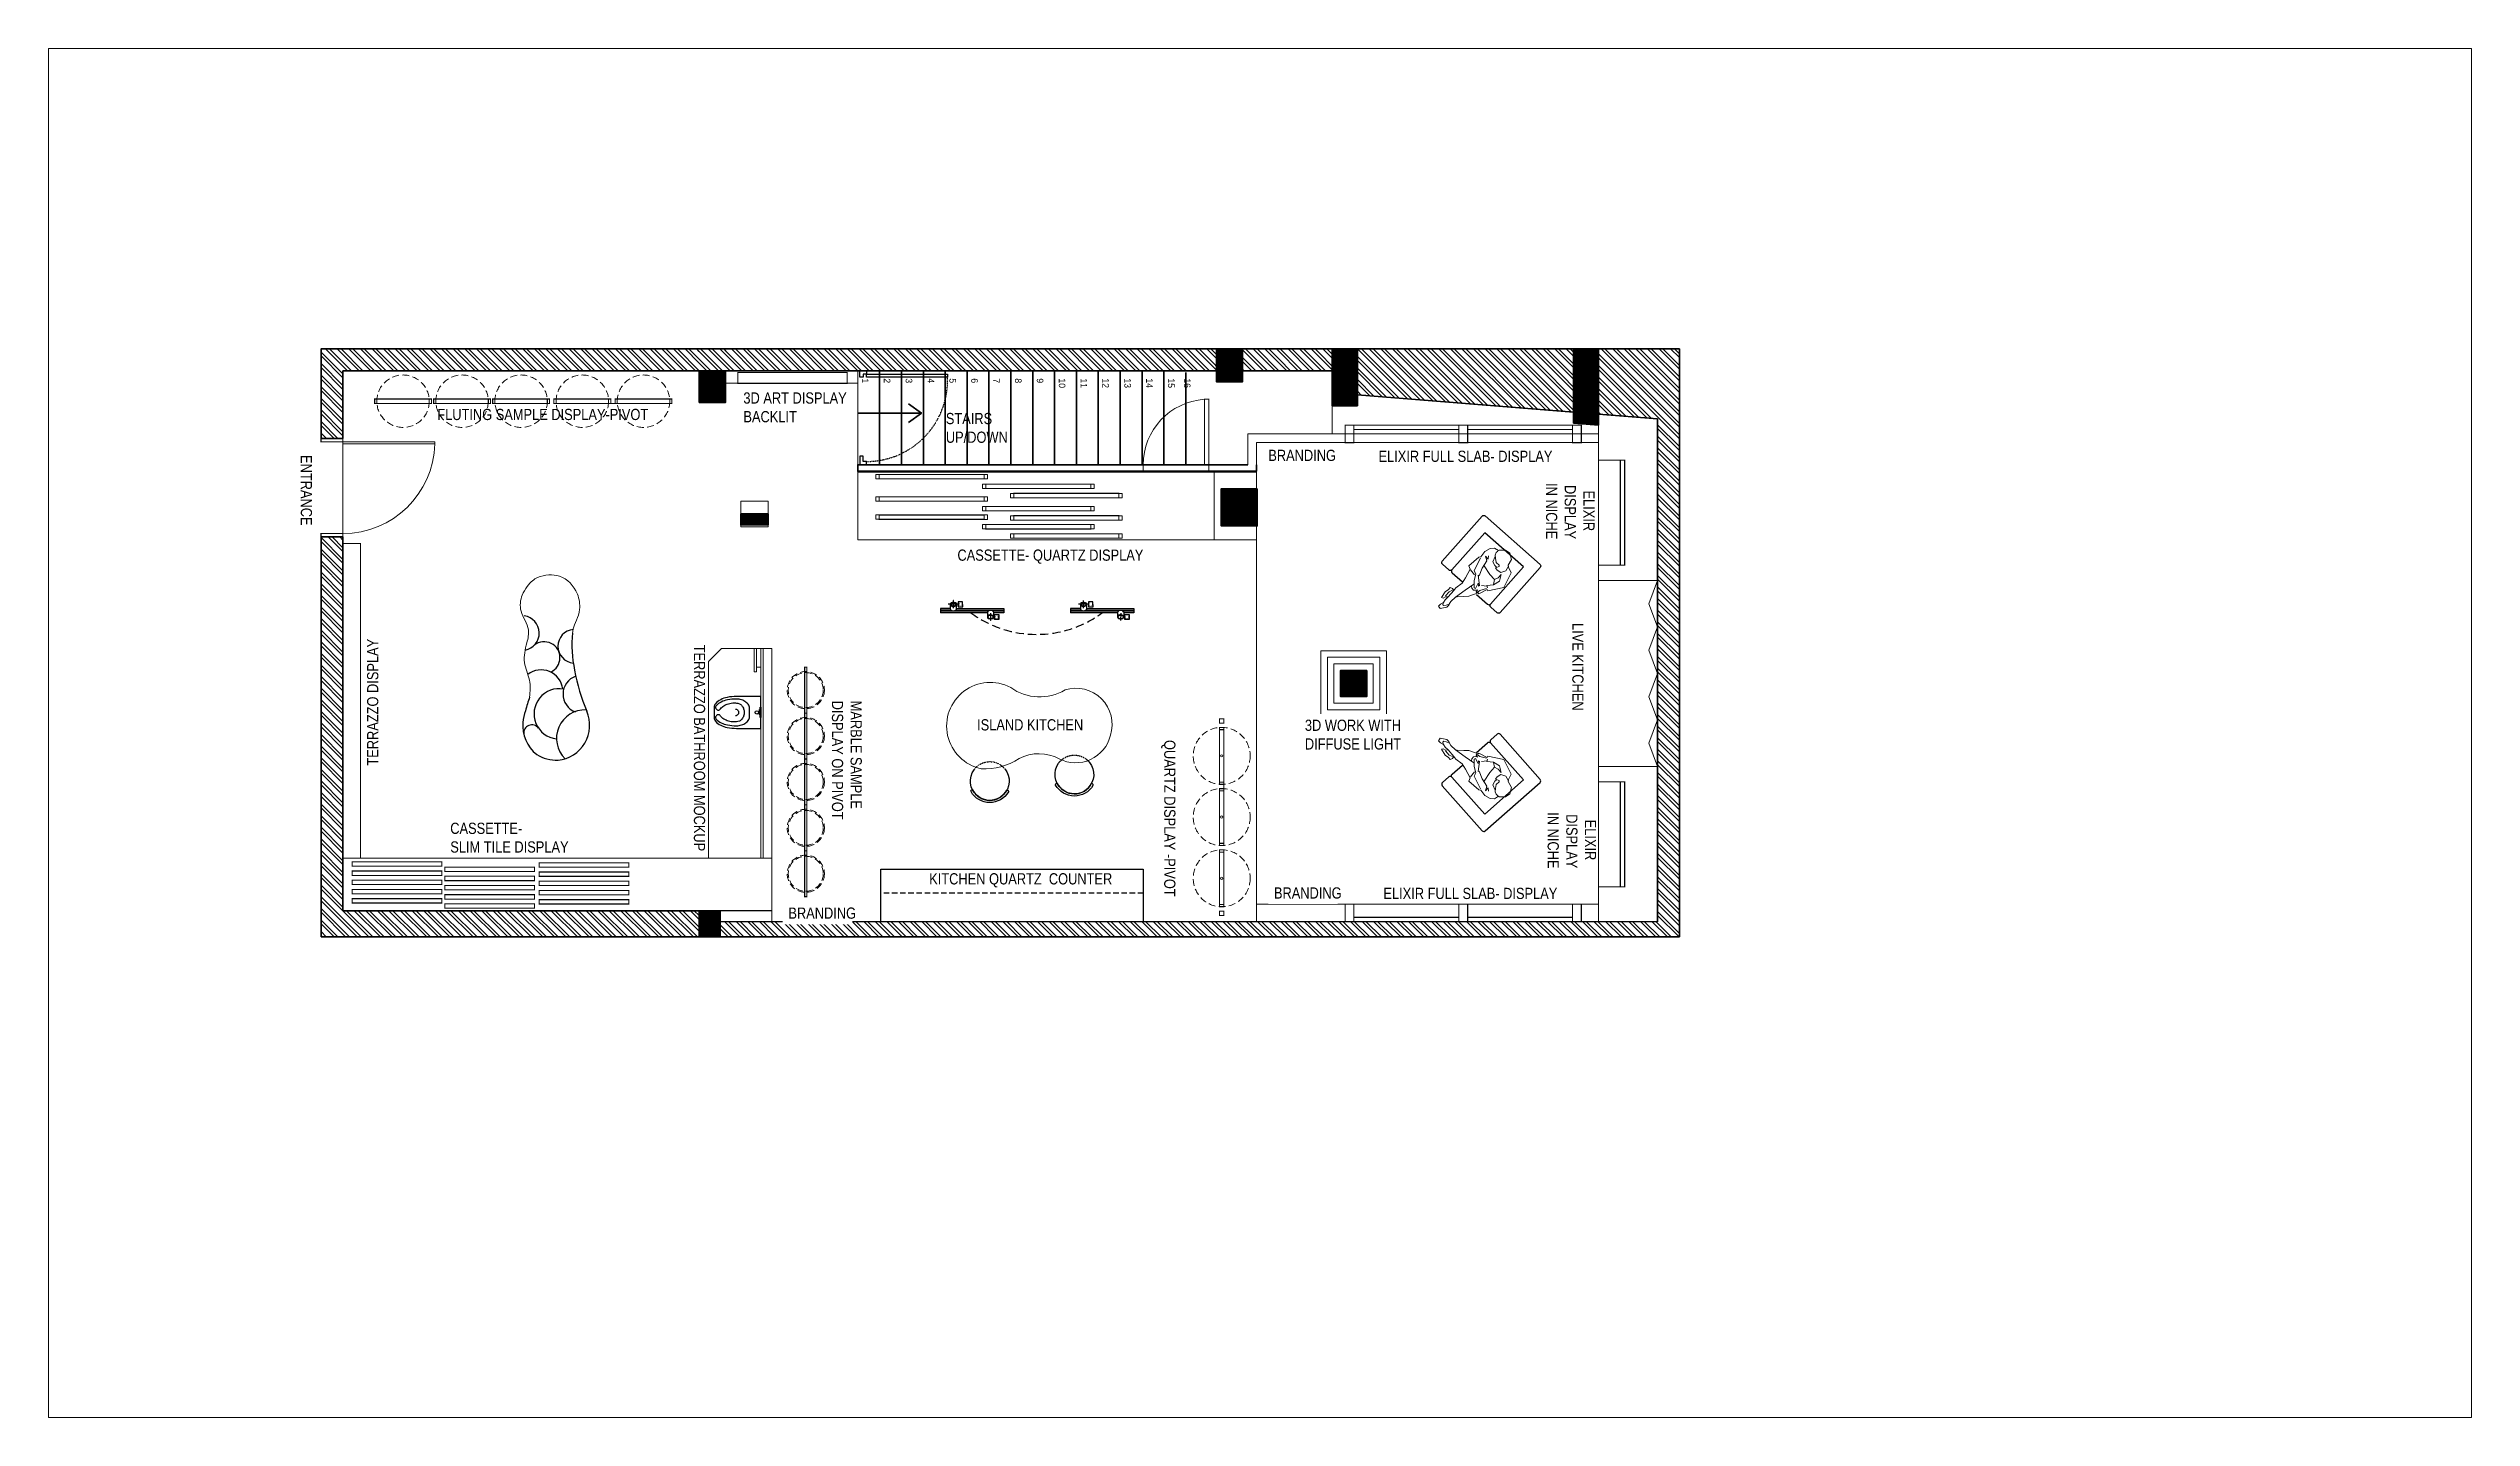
# Model space of a CAD drawing. Header units: inches. Extents: x -109431 to 29005, y -34715 to -1756.
# Drawn here: x -54968 to -53860, y -12448 to -11821 of the extents above; entities that cross this region are included whole.
import ezdxf
from ezdxf.lldxf.tags import DXFTag

# ---------------------------------------------------------------- set-up
doc = ezdxf.new("R2010")
doc.units = ezdxf.units.IN
doc.header["$LTSCALE"] = 0.05
doc.header["$MEASUREMENT"] = 0
doc.linetypes.add('A2-XREF-115_FURN$0$HIDDEN', pattern=[0.375, 0.25, -0.125])
doc.linetypes.add('ACAD_ISO03W100', pattern=[30, 12, -18])
for name, color, linetype, lineweight in [('A-PEOPLE', 12, 'Continuous', 20), ('Electrical ceiling fixture', 144, 'Continuous', 15), ('FURNITURE', 1, 'Continuous', 18), ('hatch', 7, 'Continuous', 25), ('WALL', 7, 'Continuous', 35)]:
    doc.layers.add(name, color=color, linetype=linetype, lineweight=lineweight)
for name, color, linetype in [('Column', 6, 'Continuous'), ('Dim', 4, 'Continuous'), ('Door', 3, 'Continuous'), ('Electrical Ceiling Fixtures', 150, 'Continuous'), ('Flooring Layout', 7, 'Continuous'), ('Furniture text & dimension', 7, 'Continuous'), ('T-furniture', 7, 'Continuous'), ('text', 4, 'Continuous')]:
    doc.layers.add(name, color=color, linetype=linetype)
doc.styles.add('4MMOF3-8', font='ARIALN.TTF', dxfattribs={"height": 5.12})
doc.styles.add('PDF Arial', font='arial.ttf')
doc.styles.get("Standard").update_dxf_attribs({"font": 'stylu.ttf', "height": 6})
tags = doc.linetypes.add('A2-XREF-115_FURN$0$DASHED', pattern=[0.75, 0.5, -0.25]).pattern_tags.tags
tags[6:7] = [DXFTag(74, 4), DXFTag(75, 0), DXFTag(340, '0'), DXFTag(46, 1.0), DXFTag(50, 0.0), DXFTag(44, 0.0), DXFTag(45, 0.0)]
tags[4:5] = [DXFTag(74, 4), DXFTag(75, 0), DXFTag(340, '0'), DXFTag(46, 1.0), DXFTag(50, 0.0), DXFTag(44, 0.0), DXFTag(45, 0.0)]
doc.dimstyles.new('STANDARD$0', dxfattribs={"dimscale": 0, "dimtxt": 4, "dimasz": 0.5, "dimexe": 0, "dimexo": 0, "dimgap": 0, "dimtad": 0, "dimzin": 0, "dimdsep": 46, "dimlunit": 4, "dimtxsty": 'Standard', "dimblk": 'ARCHTICK', "dimcen": 0.09375, "dimclrd": 256, "dimclre": 8, "dimclrt": 7, "dimadec": 0, "dimazin": 0, "dimtfac": 1, "dimtofl": 0, "dimtmove": 1, "dimatfit": 3, "dimldrblk": 'OBLIQUE', "dimfxl": 0.1875, "dimtolj": 1, "dimtzin": 0, "dimlwd": -1, "dimlwe": -1, "dimarcsym": 0})
pattern_1 = [(315, (-50452.6624, 72304.417), (2.65165043, 2.65165043), []), (315, (-50452.6624, 72302.6493), (2.65165043, 2.65165043), [])]
pattern_2 = [(315, (-50452.66244, 72304.41709), (0.08838834765, 0.08838834765), [])]

msp = doc.modelspace()

# ---------------------------------------------------------------- texts
at = {"layer": 'Dim', "ltscale": 0.25, "char_height": 3, "attachment_point": 1, "rotation": 270}
for s, insert in [('1 ', (-54592.813, -11972.32825)), ('2 ', (-54582.813, -11972.32825)), ('3 ', (-54572.813, -11972.32825)), ('4 ', (-54562.75698, -11972.32825)), ('5 ', (-54552.813, -11972.32825)), ('6 ', (-54542.813, -11972.32825)), ('7 ', (-54532.813, -11972.32825)), ('8 ', (-54522.813, -11972.32825)), ('9 ', (-54512.813, -11972.32825)), ('10 ', (-54502.75698, -11972.32825)), ('11 ', (-54492.813, -11972.32825)), ('12 ', (-54482.813, -11972.32825)), ('13 ', (-54472.75698, -11972.32825)), ('14 ', (-54462.813, -11972.32825)), ('15', (-54452.813, -11972.32825)), ('16', (-54445.52431, -11972.32825))]:
    msp.add_mtext_dynamic_manual_height_columns(s, width=44, gutter_width=1, heights=[0], dxfattribs=dict(at, insert=insert))
at = {"layer": 'text', "ltscale": 50, "char_height": 5.12, "attachment_point": 4, "style": '4MMOF3-8'}
for s, insert, width in [('3D ART DISPLAY BACKLIT', (-54650.02905, -11985.64795), 66.2810962), ('STAIRS\\PUP/DOWN', (-54557.43159, -11995.0461), 66.2810962), ('KITCHEN QUARTZ  COUNTER ', (-54565.04287, -12202.00312), 96.6573193)]:
    msp.add_mtext(s, dxfattribs=dict(at, insert=insert, width=width))
for s, insert in [('FLUTING SAMPLE DISPLAY-PIVOT', (-54790.02319, -11988.90376)), ('ELIXIR FULL SLAB- DISPLAY', (-54359.53152, -12008.04385)), ('CASSETTE- QUARTZ DISPLAY', (-54552.12985, -12053.92368)), ('CASSETTE- \\PSLIM TILE DISPLAY', (-54784.10744, -12182.49985)), ('ELIXIR FULL SLAB- DISPLAY', (-54357.2862, -12208.02018))]:
    msp.add_mtext_dynamic_manual_height_columns(s, width=127.679357, gutter_width=15.396, heights=[0], dxfattribs=dict(at, insert=insert))
for s, insert, width, rotation in [('\\pi43.54286;ELIXIR\\P\\pi39.38155; DISPLAY \\P\\pi40.12894;IN NICHE', (-54271.85075, -11980.1279), 105.1209635, 270), ('LIVE KITCHEN', (-54268.37857, -12084.28471), 105.1209635, 270), ('TERRAZZO DISPLAY', (-54819.54865, -12149.51599), 66.2810962, 90), ('TERRAZZO BATHROOM MOCKUP', (-54670.14924, -12094.19141), 103.7020243, 270), ('MARBLE SAMPLE\\PDISPLAY ON PIVOT', (-54602.74269, -12119.80087), 105.1209635, 270), ('\\pi43.54286;ELIXIR\\P\\pi39.38155; DISPLAY \\P\\pi40.12894;IN NICHE', (-54271.13775, -12130.71678), 105.1209635, 270)]:
    msp.add_mtext(s, dxfattribs=dict(at, insert=insert, width=width, rotation=rotation))
at = {"layer": 'text', "ltscale": 50, "insert": (-54455.70463, -12136.1537), "char_height": 5.12, "attachment_point": 4, "rotation": 270, "style": '4MMOF3-8'}
msp.add_mtext_dynamic_manual_height_columns(' QUARTZ DISPLAY -PIVOT', width=127.679357, gutter_width=15.396, heights=[0], dxfattribs=at)

# ---------------------------------------------------------------- blocks, each defined once
blk = doc.blocks.new('_ArchTick')
at = {"color": 0, "const_width": 0.15}
blk.add_lwpolyline([(-0.5, -0.5), (0.5, 0.5)], dxfattribs=at)
blk = doc.blocks.new('A$7E7C19E2B201E1')
at = {"color": 11}
blk.add_lwpolyline([(-219, -370, 0.428876), (-236, -397, 0.57735), (245, -381, 0.536088), (227, -355, -0.615882)], format="xyb", close=True, dxfattribs=at)
at = {"color": 6}
blk.add_arc((0, -250), 250, 142.6792, 37.3208, dxfattribs=at)
at = {"color": 1, "linetype": 'ACAD_ISO03W100', "ltscale": 3}
blk.add_arc((0, -250), 250, 37.3028, 142.6972, dxfattribs=at)
blk = doc.blocks.new('A$C9f012d1b')
at = {"layer": 'A-PEOPLE', "color": 1, "lineweight": 0}
blk.add_lwpolyline([(736, 178), (755, 204), (786, 212), (795, 233), (715, 244), (669, 233), (639, 235), (631, 208), (637, 180), (597, 183), (509, 162), (437, 176), (326, 204), (305, 239), (156, 220), (137, 204), (59, 210), (-10, 187), (-44, 153), (-53, 99), (-65, 96), (-111, 42), (-120, -21), (-78, -82), (0, -99), (15, -116), (40, -183), (227, -232), (378, -120), (370, -103), (473, -63), (471, -51), (572, 4), (610, 46), (667, 101), (683, 113), (755, 119), (784, 115), (805, 109), (837, 111), (900, 159), (892, 191), (858, 191), (822, 178), (786, 183)], close=True, dxfattribs=at)
for points in [[(4, -108), (65, -120), (116, -91), (128, -40), (118, -7), (80, -30), (67, -19), (67, 25), (36, 65), (11, 94), (-19, 103), (-44, 101)], [(25, 82), (90, 61), (105, 14), (107, -11)], [(69, 145), (101, 122), (95, 168), (126, 122), (225, 105), (313, 71), (318, 86), (395, -5), (408, -2), (387, 23), (452, 6), (458, 23), (395, 80), (326, 115), (309, 157), (151, 197)], [(189, 107), (221, -11), (229, -91), (185, -110), (132, -110), (204, -145), (282, -122), (339, -68), (355, -91)], [(330, 193), (343, 120)], [(465, 56), (477, 40), (484, 12), (467, -9), (450, -21), (477, -26), (482, -34), (437, -45), (368, -91)], [(427, 54), (547, 82), (683, 113)], [(637, 180), (736, 178)], [(646, 193), (686, 210), (749, 210)], [(829, 174), (847, 164), (847, 151), (824, 132), (784, 111)], [(229, -91), (280, -118)], [(345, -74), (381, -23)]]:
    blk.add_lwpolyline(points, dxfattribs=at)
blk = doc.blocks.new('A$C26633AF0')
at = {"layer": 'T-furniture', "color": 11}
blk.add_lwpolyline([(0, 10.5, 0.049648), (0.4, 6.2, 0.06346), (1.5, 3.1, 0.103485), (3.4, 0.6, 0.178458), (5.1, 0), (9.9, 0, 0.178458), (11.6, 0.6, 0.103485), (13.5, 3.1, 0.06346), (14.6, 6.2, 0.049648), (15, 10.5), (15, 22), (0, 22)], format="xyb", close=True, dxfattribs=at)
at = {"layer": 'T-furniture', "color": 1}
blk.add_lwpolyline([(10.6, 0.9, 0.103485), (12.4, 3.3, 0.06346), (13.4, 6.3, 0.049648), (13.8, 10.5, 0.075858), (13.4, 12.9, 0.086069), (12.4, 14.9, 0.105985), (10.9, 16.3, 0.126201), (9.1, 16.7), (5.9, 16.7, 0.126201), (4.1, 16.3, 0.105985), (2.6, 14.9, 0.086069), (1.6, 12.9, 0.075858), (1.2, 10.5, 0.049648), (1.6, 6.3, 0.06346), (2.6, 3.3, 0.103485), (4.4, 0.9, 0.097511), (4.9, 0.7, 0.09808), (5.4, 0.7, 0.098895), (5.8, 0.9, 0.099479), (6.2, 1.3, 0.099479), (6.4, 1.7, 0.098895), (6.4, 2.2, 0.09808), (6.2, 2.7, 0.097511), (5.8, 3, -0.102445), (4.4, 4.6, -0.077884), (3.4, 6.7, -0.065096), (3, 9.5, -0.024284), (3.1, 10.5, -0.115331), (3.4, 11.9, -0.103946), (4.4, 13.1, -0.091071), (5.8, 13.9, -0.083675), (7.5, 14.2, -0.083675), (9.2, 13.9, -0.091071), (10.6, 13.1, -0.103946), (11.6, 11.9, -0.115331), (11.9, 10.5, -0.024284), (12, 9.5, -0.065096), (11.6, 6.7, -0.077884), (10.6, 4.6, -0.102445), (9.2, 3, 0.097511), (8.8, 2.7, 0.09808), (8.6, 2.2, 0.098895), (8.6, 1.7, 0.099479), (8.8, 1.3, 0.099479), (9.2, 0.9, 0.098895), (9.6, 0.7, 0.09808), (10.1, 0.7, 0.097511)], format="xyb", close=True, dxfattribs=at)
at = {"layer": 'T-furniture', "color": 1, "ltscale": 2}
for points in [[(5.1, 21.7), (5.1, 22), (9.9, 22), (9.9, 21.7)], [(6.1, 21.4), (6.1, 21.7), (8.7, 21.7), (8.7, 21.4)]]:
    blk.add_lwpolyline(points, close=True, dxfattribs=at)
at = {"layer": 'T-furniture', "color": 1}
blk.add_lwpolyline([(5.9, 10, -0.111064), (6, 10.6, -0.102841), (6.3, 11, -0.093011), (6.9, 11.4, -0.087082), (7.5, 11.5, -0.087082), (8.1, 11.4, -0.093011), (8.7, 11, -0.102841), (9, 10.6, -0.111064), (9.1, 10, -0.111064)], format="xyb", dxfattribs=at)
blk.add_circle((7.5, 20.1), 0.816, dxfattribs=at)
at = {"layer": 'T-furniture', "color": 1, "ltscale": 2}
blk.add_arc((7.4, 24.6), 3.39, 247.5212, 292.4788, dxfattribs=at)
blk = doc.blocks.new('TRACK 2 LIGHT')
at = {"layer": 'Electrical Ceiling Fixtures'}
for p, q in [((20360.6, -13285), (20360.6, -13280.5)), ((20360.6, -13280.5), (20362.6, -13280.5))]:
    blk.add_line(p, q, dxfattribs=at)
for points in [[(20360.4, -13286.5), (20357, -13286.5), (20357, -13286.4)], [(20358.7, -13287.8), (20358.6, -13287.8), (20358.6, -13287.8), (20358.5, -13287.7), (20358.4, -13287.7), (20358.4, -13287.6), (20358.3, -13287.6), (20358.3, -13287.5), (20358.3, -13287.5), (20358.3, -13287.5), (20358.2, -13287.5), (20358.2, -13287.4), (20358.2, -13287.3), (20358.1, -13287.3), (20358.1, -13287.2), (20358.1, -13287.2), (20358, -13287.2), (20358, -13287.1), (20358, -13287), (20358, -13286.9), (20358, -13286.8), (20358, -13286.8), (20358, -13286.7), (20358, -13286.6), (20358, -13286.5), (20358, -13286.5), (20358, -13286.4), (20358, -13286.3), (20358, -13286.2), (20358, -13286.1), (20358, -13286.1), (20358, -13286.1), (20358, -13286), (20358, -13285.9), (20358, -13285.8), (20358.1, -13285.8), (20358.1, -13285.7), (20358.1, -13285.6), (20358.2, -13285.6), (20358.2, -13285.5), (20358.2, -13285.5), (20358.3, -13285.5), (20358.3, -13285.4), (20358.3, -13285.4), (20358.3, -13285.3), (20358.4, -13285.3), (20358.5, -13285.2), (20358.6, -13285.2), (20358.6, -13285.2), (20358.6, -13285.1), (20358.7, -13285.1), (20358.7, -13285.2), (20358.8, -13285.2), (20358.9, -13285.2), (20359, -13285.2), (20359, -13285.3), (20359, -13285.3), (20359, -13285.4), (20359.1, -13285.4), (20359.1, -13285.5), (20359.2, -13285.5), (20359.2, -13285.5), (20359.3, -13285.5), (20359.3, -13285.6), (20359.3, -13285.7), (20359.3, -13285.7), (20359.3, -13285.8), (20359.3, -13285.8), (20359.3, -13285.9), (20359.4, -13285.9), (20359.4, -13286), (20359.4, -13286.1), (20359.4, -13286.1), (20359.4, -13286.2), (20359.4, -13286.3), (20359.4, -13286.4), (20359.5, -13286.4), (20359.5, -13286.5), (20359.5, -13286.5), (20359.4, -13286.6), (20359.4, -13286.7), (20359.4, -13286.8), (20359.4, -13286.8), (20359.4, -13286.9), (20359.4, -13287), (20359.3, -13287.1), (20359.3, -13287.2), (20359.3, -13287.2), (20359.3, -13287.3), (20359.3, -13287.4), (20359.2, -13287.4), (20359.2, -13287.5), (20359.2, -13287.5), (20359.1, -13287.5), (20359.1, -13287.6), (20359, -13287.6), (20359, -13287.7), (20359, -13287.7), (20358.9, -13287.7), (20358.9, -13287.8), (20358.8, -13287.8), (20358.7, -13287.8), (20358.7, -13287.7)], [(20358.7, -13288.7), (20358.7, -13284.2), (20358.7, -13284.1)], [(20358.7, -13285), (20360.7, -13285), (20361.1, -13285.1), (20361.4, -13285.5), (20361.7, -13286.1), (20361.7, -13286.8), (20361.4, -13287.4), (20361.1, -13287.9), (20360.7, -13287.9), (20358.7, -13288)], [(20360.6, -13280.5), (20360.6, -13285)], [(20360.6, -13287.9), (20360.6, -13309.5), (20362.6, -13309.5), (20362.6, -13305)], [(20361.3, -13280.5), (20361.3, -13285.2), (20361.3, -13285.1)], [(20361.3, -13287.7), (20361.3, -13309.5), (20361.9, -13309.5), (20361.9, -13304.7), (20361.9, -13304.6)], [(20361.9, -13302.3), (20361.9, -13280.5)], [(20362.6, -13302), (20362.6, -13280.5)], [(20357.5, -13290.7), (20357.5, -13288.7), (20359.9, -13288.7), (20359.9, -13290.8), (20357.5, -13290.7), (20357.5, -13290.6)], [(20364.5, -13305), (20362.4, -13305), (20362.1, -13304.8), (20361.7, -13304.4), (20361.5, -13303.8), (20361.5, -13303.1), (20361.7, -13302.6), (20362.1, -13302.1), (20362.4, -13302), (20364.5, -13302)], [(20362.8, -13303.5), (20366.1, -13303.4), (20366.1, -13303.3)], [(20365.7, -13307.3), (20365.7, -13305.3), (20363.3, -13305.3), (20363.3, -13307.3), (20365.7, -13307.3), (20365.7, -13307.2)], [(20364.5, -13302.2), (20364.5, -13302.2), (20364.6, -13302.2), (20364.7, -13302.2), (20364.7, -13302.3), (20364.8, -13302.3), (20364.8, -13302.3), (20364.8, -13302.3), (20364.8, -13302.4), (20364.9, -13302.4), (20364.9, -13302.5), (20365, -13302.5), (20365, -13302.6), (20365.1, -13302.7), (20365.1, -13302.7), (20365.1, -13302.8), (20365.2, -13302.8), (20365.2, -13302.9), (20365.2, -13303), (20365.2, -13303), (20365.2, -13303.1), (20365.2, -13303.1), (20365.2, -13303.2), (20365.2, -13303.3), (20365.2, -13303.3), (20365.2, -13303.4), (20365.2, -13303.5), (20365.2, -13303.6), (20365.2, -13303.7), (20365.2, -13303.7), (20365.2, -13303.8), (20365.2, -13303.9), (20365.2, -13304), (20365.2, -13304), (20365.2, -13304.1), (20365.1, -13304.1), (20365.1, -13304.2), (20365.1, -13304.3), (20365, -13304.4), (20365, -13304.4), (20364.9, -13304.4), (20364.9, -13304.5), (20364.8, -13304.6), (20364.8, -13304.7), (20364.7, -13304.7), (20364.7, -13304.7), (20364.6, -13304.7), (20364.5, -13304.7), (20364.5, -13304.7), (20364.4, -13304.7), (20364.3, -13304.7), (20364.2, -13304.7), (20364.2, -13304.7), (20364.1, -13304.7), (20364.1, -13304.6), (20364.1, -13304.6), (20364.1, -13304.5), (20364, -13304.5), (20364, -13304.4), (20363.9, -13304.4), (20363.9, -13304.3), (20363.8, -13304.3), (20363.8, -13304.2), (20363.8, -13304.1), (20363.8, -13304), (20363.8, -13304), (20363.8, -13304), (20363.8, -13303.9), (20363.8, -13303.8), (20363.8, -13303.7), (20363.7, -13303.7), (20363.7, -13303.6), (20363.7, -13303.5), (20363.7, -13303.4), (20363.7, -13303.3), (20363.7, -13303.3), (20363.8, -13303.2), (20363.8, -13303.1), (20363.8, -13303), (20363.8, -13303), (20363.8, -13302.9), (20363.8, -13302.9), (20363.8, -13302.8), (20363.8, -13302.7), (20363.8, -13302.7), (20363.9, -13302.7), (20363.9, -13302.6), (20363.9, -13302.5), (20364, -13302.5), (20364, -13302.4), (20364.1, -13302.4), (20364.1, -13302.3), (20364.1, -13302.3), (20364.1, -13302.3), (20364.2, -13302.3), (20364.2, -13302.2), (20364.3, -13302.2), (20364.4, -13302.2), (20364.5, -13302.2), (20364.5, -13302.1)]]:
    blk.add_lwpolyline(points, dxfattribs=at)
for points in [[(20358.7, -13288), (20358.3, -13287.9), (20358, -13287.4), (20357.8, -13286.8), (20357.8, -13286.1), (20358, -13285.5), (20358.3, -13285.1), (20358.7, -13285), (20359.1, -13285.1), (20359.4, -13285.5), (20359.7, -13286.1), (20359.7, -13286.8), (20359.4, -13287.4), (20359.1, -13287.9)], [(20364.5, -13302), (20364.8, -13302.1), (20365.2, -13302.5), (20365.4, -13303.1), (20365.4, -13303.8), (20365.2, -13304.4), (20364.9, -13304.8), (20364.5, -13305), (20364.1, -13304.8), (20363.8, -13304.4), (20363.5, -13303.8), (20363.5, -13303.1), (20363.7, -13302.5), (20364.1, -13302.1)]]:
    blk.add_lwpolyline(points, close=True, dxfattribs=at)
at = {"layer": 'Electrical Ceiling Fixtures', "char_height": 1.29, "attachment_point": 4, "rotation": 89.8002, "style": 'PDF Arial'}
for insert in [(20358.6, -13290.6), (20364.6, -13307.1)]:
    blk.add_mtext('L1', dxfattribs=dict(at, insert=insert))

# ---------------------------------------------------------------- hatches: boundary and pattern name
at = {"layer": 'Column', "ltscale": 0.25}
h = msp.add_hatch(dxfattribs=at)
h.set_pattern_fill('ANSI31', color=1, angle=270)
h.paths.add_polyline_path([(-54658.21491, -11983.38316), (-54658.21491, -11968.88316), (-54670.21491, -11968.88316), (-54670.21491, -11983.38316)])
h = msp.add_hatch(dxfattribs=at)
h.set_pattern_fill('ANSI31', color=1, angle=270)
h.set_pattern_definition(pattern_2)
h.paths.add_polyline_path([(-54421.71491, -11973.88316), (-54421.71491, -11958.88316), (-54433.71491, -11958.88316), (-54433.71491, -11973.88316)])
h = msp.add_hatch(dxfattribs=at)
h.set_pattern_fill('ANSI31', color=1, angle=270)
h.set_pattern_definition(pattern_2)
h.paths.add_polyline_path([(-54369.21491, -11984.88316), (-54369.21491, -11958.88316), (-54380.71491, -11958.88316), (-54380.71491, -11984.88316)])
h = msp.add_hatch(dxfattribs=at)
h.set_pattern_fill('ANSI31', color=1, angle=270)
h.set_pattern_definition(pattern_2)
h.paths.add_polyline_path([(-54258.91861, -11993.76919), (-54258.91861, -11958.88316), (-54270.41861, -11958.88316), (-54270.41861, -11992.84269)])
h = msp.add_hatch(dxfattribs=at)
h.set_pattern_fill('ANSI31', color=1, angle=270)
h.paths.add_polyline_path([(-54417.71494, -12039.88316), (-54417.71491, -12032.88316), (-54431.46491, -12032.88316), (-54431.46491, -12039.88316)])
h.paths.add_polyline_path([(-54414.96491, -12039.88316), (-54414.96491, -12032.88316), (-54417.71491, -12032.88316), (-54417.71494, -12039.88316)])
h.paths.add_polyline_path([(-54417.71491, -12032.88316), (-54414.96491, -12032.88316), (-54414.96491, -12022.88316), (-54431.46491, -12022.88316), (-54431.46491, -12032.88316)])
h = msp.add_hatch(dxfattribs=at)
h.set_pattern_fill('ANSI31', color=1, angle=270)
h.paths.add_polyline_path([(-54638.71491, -12039.38316), (-54638.71491, -12034.38316), (-54651.21491, -12034.38316), (-54651.21491, -12039.38316)])
h = msp.add_hatch(dxfattribs=at)
h.set_pattern_fill('ANSI31', color=1, angle=270)
h.paths.add_polyline_path([(-54369.21813, -12117.94444), (-54369.21813, -12105.94444), (-54376.91861, -12105.94444), (-54376.91861, -12117.94444)])
h.paths.add_polyline_path([(-54364.91861, -12117.94444), (-54364.91861, -12106.94444), (-54369.21813, -12106.94444), (-54369.21813, -12117.94444)])
h.paths.add_polyline_path([(-54364.91861, -12106.94444), (-54364.91861, -12105.94444), (-54369.21813, -12105.94444), (-54369.21813, -12106.94444)])
h = msp.add_hatch(dxfattribs=at)
h.set_pattern_fill('ANSI31', color=1, angle=270)
h.paths.add_polyline_path([(-54660.71534, -12227.88316), (-54660.71534, -12215.88316), (-54670.24885, -12215.88316), (-54670.24885, -12227.88316)])
at = {"layer": 'hatch', "ltscale": 0.25}
h = msp.add_hatch(dxfattribs=at)
h.set_pattern_fill('ANSI32', color=8, scale=10, angle=270)
h.set_pattern_definition(pattern_1)
h.paths.add_polyline_path([(-54670.21491, -11968.88316), (-54670.21491, -11958.88316), (-54843.21491, -11958.88316), (-54843.21491, -11999.88316), (-54833.21491, -11999.88316), (-54833.21491, -11968.88316)])
h = msp.add_hatch(dxfattribs=at)
h.set_pattern_fill('ANSI32', color=8, scale=10, angle=270)
h.set_pattern_definition(pattern_1)
h.paths.add_polyline_path([(-54658.21491, -11968.88316), (-54658.21491, -11958.88316), (-54670.21491, -11958.88316), (-54670.21491, -11968.88316)])
h = msp.add_hatch(dxfattribs=at)
h.set_pattern_fill('ANSI32', color=8, scale=10, angle=270)
h.set_pattern_definition(pattern_1)
h.paths.add_polyline_path([(-54231.91861, -11990.94444), (-54231.91861, -12220.94444), (-54660.71534, -12220.88316), (-54660.71534, -12227.88316), (-54221.91861, -12227.88316), (-54221.91861, -11958.88316), (-54404.69615, -11958.88316), (-54404.69615, -11968.88316), (-54380.71491, -11968.88316), (-54369.21491, -11968.88316), (-54369.21491, -11979.88316), (-54270.41861, -11987.84269), (-54258.91861, -11988.76919)])
h.paths.add_polyline_path([(-54259.33305, -11987.73849), (-54259.33305, -11994.82989), (-54251.09022, -11994.82989), (-54251.09022, -11987.73849)], flags=24)
h = msp.add_hatch(dxfattribs=at)
h.set_pattern_fill('ANSI32', color=8, scale=10, angle=270)
h.set_pattern_definition(pattern_1)
h.paths.add_polyline_path([(-54462.00485, -11968.88316), (-54462.00485, -11958.88316), (-54597.71491, -11958.88316), (-54639.21491, -11958.88316), (-54658.21491, -11958.88316), (-54658.21491, -11968.88316), (-54639.21491, -11968.88316), (-54597.71491, -11968.88316)])
h = msp.add_hatch(dxfattribs=at)
h.set_pattern_fill('ANSI32', color=8, scale=10, angle=270)
h.set_pattern_definition(pattern_1)
h.paths.add_polyline_path([(-54421.71491, -11973.88316), (-54421.71491, -11968.88316), (-54404.69615, -11968.88316), (-54404.69615, -11958.88316), (-54462.00485, -11958.88316), (-54462.00485, -11968.88316), (-54447.71491, -11968.88316), (-54433.71491, -11968.88316), (-54433.71491, -11973.88316)])
h = msp.add_hatch(dxfattribs=at)
h.set_pattern_fill('ANSI32', color=8, scale=10, angle=270)
h.set_pattern_definition(pattern_1)
h.paths.add_polyline_path([(-54670.24885, -12227.88316), (-54670.24885, -12215.88316), (-54833.21491, -12215.88316), (-54833.21491, -12044.88316), (-54843.21491, -12044.88316), (-54843.21491, -12227.88316)])

# ---------------------------------------------------------------- linework, layer by layer
at = {"color": 11}
for points in [[(-54285.5688, -12058.88597), (-54303.84411, -12079.5139, -0.4142135624), (-54305.23351, -12079.59792), (-54308.18036, -12076.98716, -0.4142135624), (-54308.26438, -12075.59776), (-54293.25252, -12058.65339), (-54310.94817, -12042.97593), (-54325.96004, -12059.9203, -0.4142135624), (-54327.34944, -12060.00432), (-54330.29629, -12057.39356, -0.4142135624), (-54330.38031, -12056.00416), (-54312.105, -12035.37623, -0.4142135624), (-54310.7156, -12035.29221), (-54285.65282, -12057.49656, -0.4142135624)], [(-54285.5688, -12155.82112), (-54303.84411, -12135.19319, 0.4142135624), (-54305.23351, -12135.10917), (-54308.18036, -12137.71993, 0.4142135624), (-54308.26438, -12139.10933), (-54293.25252, -12156.0537), (-54310.94817, -12171.73117), (-54325.96004, -12154.78679, 0.4142135624), (-54327.34944, -12154.70277), (-54330.29629, -12157.31353, 0.4142135624), (-54330.38031, -12158.70293), (-54312.105, -12179.33086, 0.4142135624), (-54310.7156, -12179.41488), (-54285.65282, -12157.21053, 0.4142135624)]]:
    msp.add_lwpolyline(points, format="xyb", close=True, dxfattribs=at)
at = {"color": 6}
for points in [[(-54314.70922, -12071.20291), (-54309.65378, -12075.68178, 0.4142135624), (-54308.26438, -12075.59776), (-54293.25252, -12058.65339), (-54310.9336, -12042.98884), (-54325.94546, -12059.93321, 0.4142135624), (-54325.86144, -12061.32261), (-54321.18383, -12065.46674)], [(-54314.70922, -12143.50418), (-54309.65378, -12139.02531, -0.4142135624), (-54308.26438, -12139.10933), (-54293.25252, -12156.0537), (-54310.9336, -12171.71825), (-54325.94546, -12154.77388, -0.4142135624), (-54325.86144, -12153.38448), (-54321.18383, -12149.24035)]]:
    msp.add_lwpolyline(points, format="xyb", dxfattribs=at)
at = {"color": 244, "lineweight": 30, "ltscale": 50, "true_color": 0x991b1e}
for centre, radius, start, end in [((-54751.35969, -12088.87434), 7.9465, 280.90039772, 81.90428503), ((-54727.1032, -12094.90585), 7.74125, 95.76788184, 264.32778076), ((-54670.09753, -12094.21092), 58.35224, 174.7125367, 191.52986751), ((-54741.17405, -12100.10887), 7.25568, 294.50387223, 127.97352409), ((-54742.50362, -12115.6026), 9.89371, 6.92579636, 128.02881407), ((-54723.83074, -12116.80271), 8.69852, 109.24907711, 249.62967375), ((-54624.1512, -12085.50695), 105.11319, 191.17263727, 201.85793881), ((-54721.57791, -12133.62812), 29.60893, 161.86525537, 172.40765028), ((-54679.289, -12142.30846), 72.66532, 160.57748444, 165.74235117), ((-54734.23666, -12125.84428), 11.53989, 79.90649738, 263.5789485), ((-54722.50466, -12137.05371), 13.02511, 87.54446928, 225.66581787), ((-54734.13815, -12131.15778), 16.8509, 175.09195414, 231.91624339), ((-54746.75445, -12134.59421), 3.73294, 35.29785122, 188.70555626), ((-54736.32969, -12131.09926), 15.98454, 275.45789924, 23.82938787), ((-54735.67657, -12130.72305), 16.31136, 237.11874732, 273.04774605)]:
    msp.add_arc(centre, radius, start, end, dxfattribs=at)
at = {"layer": 'Door', "ltscale": 0.25}
for points in [[(-54596.70642, -11971.88316), (-54596.70642, -11968.88316), (-54593.70642, -11968.88316), (-54593.70642, -11970.38316), (-54595.20642, -11970.38316), (-54595.20642, -11971.88316)], [(-54556.70642, -11970.38316), (-54556.70642, -11971.88316), (-54593.70642, -11971.88316), (-54593.70642, -11970.38316)], [(-54596.70642, -12007.88316), (-54596.70642, -12011.88316), (-54593.70642, -12011.88316), (-54593.70642, -12010.38316), (-54595.20642, -12010.38316), (-54595.20642, -12007.88316)]]:
    msp.add_lwpolyline(points, close=True, dxfattribs=at)
at = {"layer": 'Door', "linetype": 'ACAD_ISO03W100', "ltscale": 0.25}
msp.add_arc((-54593.76564, -11973.27569), 37.10751, 270.09143649, 2.92343502, dxfattribs=at)
at = {"layer": 'Flooring Layout', "linetype": 'A2-XREF-115_FURN$0$HIDDEN', "ltscale": 300}
msp.add_arc((-54515.9617, -12038.95245), 50.53092, 233.61467785, 306.38532215, dxfattribs=at)
at = {"layer": 'FURNITURE', "ltscale": 50}
for p, q in [((-54833.21491, -11968.88316), (-54670.21491, -11968.88316)), ((-54597.65846, -12046.21542), (-54597.71491, -11968.88316)), ((-54708.71491, -11983.813), (-54710.71491, -11983.813)), ((-54833.21491, -12001.38316), (-54791.21491, -12001.38316)), ((-54833.21491, -12001.38316), (-54833.21491, -12043.38316)), ((-54791.21491, -12002.38316), (-54833.21491, -12002.38316)), ((-54791.21491, -12001.38316), (-54791.21491, -12002.38316)), ((-54382.63642, -11997.76913), (-54419.27966, -11997.76913)), ((-54419.27966, -11997.76913), (-54419.27966, -12011.88316)), ((-54382.63642, -12001.76913), (-54415.27966, -12001.76913)), ((-54415.27966, -12001.76913), (-54415.27966, -12015.21542)), ((-54258.9518, -11997.76913), (-54382.63642, -11997.76913)), ((-54258.9518, -12001.76913), (-54382.63642, -12001.76913)), ((-54266.77787, -12001.76913), (-54258.9518, -12001.76913)), ((-54258.9518, -12220.94058), (-54258.9518, -11993.76651)), ((-54467.15201, -12011.88316), (-54467.15201, -12014.88316)), ((-54437.15201, -12011.88316), (-54437.15201, -12014.88316)), ((-54246.93621, -12009.76741), (-54258.9518, -12009.76913)), ((-54246.93621, -12057.76741), (-54246.93621, -12009.76741)), ((-54434.65846, -12015.21542), (-54415.27966, -12015.21542)), ((-54434.65846, -12046.21542), (-54415.27966, -12046.21542)), ((-54246.93621, -12057.76741), (-54258.94494, -12057.76913)), ((-54258.93621, -12064.81219), (-54231.91962, -12064.81219)), ((-54231.91962, -12064.81219), (-54235.91949, -12075.44583)), ((-54231.91962, -12064.81219), (-54231.91861, -12149.88096)), ((-54231.91962, -12086.07948), (-54235.91949, -12075.44583)), ((-54231.91962, -12086.07948), (-54235.91949, -12096.71312)), ((-54666.03724, -12101.88316), (-54660.03724, -12095.88316)), ((-54666.03724, -12101.88316), (-54666.03724, -12180.24553)), ((-54666.03724, -12101.88316), (-54666.03724, -12191.88316)), ((-54641.03724, -12095.88316), (-54660.03724, -12095.88316)), ((-54645.03724, -12106.54316), (-54645.03724, -12095.88316)), ((-54644.03724, -12095.88316), (-54644.03724, -12106.54316)), ((-54642.03724, -12095.88316), (-54642.03724, -12191.88316)), ((-54637.03724, -12095.88316), (-54641.03724, -12095.88316)), ((-54641.03724, -12095.88316), (-54641.03724, -12107.52078)), ((-54637.03724, -12191.88316), (-54637.03724, -12095.88316)), ((-54231.91962, -12107.34677), (-54235.91949, -12096.71312)), ((-54645.03724, -12106.54316), (-54644.03724, -12106.54316)), ((-54644.03724, -12104.54316), (-54642.03724, -12104.54316)), ((-54642.03724, -12105.17938), (-54642.03724, -12145.17938)), ((-54231.91912, -12107.34658), (-54235.91899, -12117.98022)), ((-54231.91912, -12128.61386), (-54235.91899, -12117.98022)), ((-54231.91912, -12128.61386), (-54235.91899, -12139.24751)), ((-54231.91912, -12149.88115), (-54235.91899, -12139.24751)), ((-54246.93521, -12156.92574), (-54258.94393, -12156.92403)), ((-54258.93521, -12149.88096), (-54231.91861, -12149.88096)), ((-54258.93521, -12149.88096), (-54246.93521, -12149.88096)), ((-54246.93521, -12156.92574), (-54246.93521, -12204.92574)), ((-54430.25399, -12158.06193), (-54430.25399, -12160.06193)), ((-54671.65432, -12191.88316), (-54637.03724, -12191.88316)), ((-54637.03724, -12208.15701), (-54637.03906, -12220.88654)), ((-54258.9518, -12212.92402), (-54415.27966, -12212.92402)), ((-54266.77859, -12212.92402), (-54258.9518, -12212.92402)), ((-54246.93521, -12204.92574), (-54258.95079, -12204.92402)), ((-54246.93521, -12220.9423), (-54246.93521, -12220.94444))]:
    msp.add_line(p, q, dxfattribs=at)
at = {"layer": 'FURNITURE', "linetype": 'A2-XREF-115_FURN$0$DASHED', "ltscale": 250}
msp.add_line((-54415.27966, -12015.21542), (-54415.27966, -12220.91824), dxfattribs=at)
at = {"layer": 'FURNITURE', "ltscale": 50}
for points in [[(-54597.71491, -11968.88316), (-54658.21491, -11968.88316), (-54658.21491, -11974.53221), (-54597.71491, -11974.53221)], [(-54597.65846, -12015.21542), (-54434.65846, -12015.21542), (-54434.65846, -12046.21542), (-54597.65846, -12046.21542)], [(-54587.89178, -12018.33882), (-54589.39178, -12018.33882), (-54589.39178, -12016.33882), (-54587.89178, -12016.33882)], [(-54539.09734, -12022.73098), (-54540.59734, -12022.73098), (-54540.59734, -12020.73098), (-54539.09734, -12020.73098)], [(-54539.89178, -12018.33882), (-54538.39178, -12018.33882), (-54538.39178, -12016.33882), (-54539.89178, -12016.33882)], [(-54491.09734, -12022.73098), (-54489.59734, -12022.73098), (-54489.59734, -12020.73098), (-54491.09734, -12020.73098)], [(-54651.21491, -12028.46702), (-54638.71491, -12028.46702), (-54638.71491, -12040.29929), (-54651.21491, -12040.29929)], [(-54587.89178, -12028.55139), (-54589.39178, -12028.55139), (-54589.39178, -12026.55139), (-54587.89178, -12026.55139)], [(-54587.89178, -12036.76396), (-54589.39178, -12036.76396), (-54589.39178, -12034.76396), (-54587.89178, -12034.76396)], [(-54539.09734, -12032.94355), (-54540.59734, -12032.94355), (-54540.59734, -12030.94355), (-54539.09734, -12030.94355)], [(-54539.89178, -12028.55139), (-54538.39178, -12028.55139), (-54538.39178, -12026.55139), (-54539.89178, -12026.55139)], [(-54539.89178, -12036.85696), (-54538.39178, -12036.85696), (-54538.39178, -12034.85696), (-54539.89178, -12034.85696)], [(-54526.30566, -12026.97165), (-54527.80566, -12026.97165), (-54527.80566, -12024.97165), (-54526.30566, -12024.97165)], [(-54526.30566, -12037.18422), (-54527.80566, -12037.18422), (-54527.80566, -12035.18422), (-54526.30566, -12035.18422)], [(-54491.09734, -12032.94355), (-54489.59734, -12032.94355), (-54489.59734, -12030.94355), (-54491.09734, -12030.94355)], [(-54478.30566, -12026.97165), (-54476.80566, -12026.97165), (-54476.80566, -12024.97165), (-54478.30566, -12024.97165)], [(-54478.30566, -12037.18422), (-54476.80566, -12037.18422), (-54476.80566, -12035.18422), (-54478.30566, -12035.18422)], [(-54539.09734, -12041.24912), (-54540.59734, -12041.24912), (-54540.59734, -12039.24912), (-54539.09734, -12039.24912)], [(-54526.30566, -12045.48979), (-54527.80566, -12045.48979), (-54527.80566, -12043.48979), (-54526.30566, -12043.48979)], [(-54491.09734, -12041.24912), (-54489.59734, -12041.24912), (-54489.59734, -12039.24912), (-54491.09734, -12039.24912)], [(-54478.30566, -12045.48979), (-54476.80566, -12045.48979), (-54476.80566, -12043.48979), (-54478.30566, -12043.48979)], [(-54385.91861, -12096.94444), (-54355.91861, -12096.94444), (-54355.91861, -12126.94444), (-54385.91861, -12126.94444)], [(-54382.91861, -12099.94444), (-54358.91861, -12099.94444), (-54358.91861, -12123.94444), (-54382.91861, -12123.94444)], [(-54379.91861, -12102.94444), (-54361.91861, -12102.94444), (-54361.91861, -12120.94444), (-54379.91861, -12120.94444)], [(-54376.91861, -12105.94444), (-54364.91861, -12105.94444), (-54364.91861, -12117.94444), (-54376.91861, -12117.94444)]]:
    msp.add_lwpolyline(points, close=True, dxfattribs=at)
at = {"layer": 'FURNITURE', "ltscale": 50, "const_width": 0.5}
for points in [[(-54602.61372, -11974.62505), (-54602.61372, -11969.62505), (-54652.61372, -11969.62505), (-54652.61372, -11974.62505), (-54602.61372, -11974.62505)], [(-54817.7046, -11983.813), (-54818.7046, -11983.813), (-54818.7046, -11981.813), (-54817.7046, -11981.813), (-54817.7046, -11983.813)], [(-54793.7046, -11983.813), (-54792.7046, -11983.813), (-54792.7046, -11981.813), (-54793.7046, -11981.813), (-54793.7046, -11983.813)], [(-54790.70976, -11983.813), (-54791.70976, -11983.813), (-54791.70976, -11981.813), (-54790.70976, -11981.813), (-54790.70976, -11983.813)], [(-54766.70976, -11983.813), (-54765.70976, -11983.813), (-54765.70976, -11981.813), (-54766.70976, -11981.813), (-54766.70976, -11983.813)], [(-54763.71491, -11983.813), (-54764.71491, -11983.813), (-54764.71491, -11981.813), (-54763.71491, -11981.813), (-54763.71491, -11983.813)], [(-54739.71491, -11983.813), (-54738.71491, -11983.813), (-54738.71491, -11981.813), (-54739.71491, -11981.813), (-54739.71491, -11983.813)], [(-54735.71491, -11983.813), (-54736.71491, -11983.813), (-54736.71491, -11981.813), (-54735.71491, -11981.813), (-54735.71491, -11983.813)], [(-54711.71491, -11983.813), (-54710.71491, -11983.813), (-54710.71491, -11981.813), (-54711.71491, -11981.813), (-54711.71491, -11983.813)], [(-54707.71491, -11983.813), (-54708.71491, -11983.813), (-54708.71491, -11981.813), (-54707.71491, -11981.813), (-54707.71491, -11983.813)], [(-54683.71491, -11983.813), (-54682.71491, -11983.813), (-54682.71491, -11981.813), (-54683.71491, -11981.813), (-54683.71491, -11983.813)], [(-54437.15201, -12011.88316), (-54437.15201, -11981.88316), (-54439.15201, -11981.88316), (-54439.15201, -12011.88316)], [(-54833.21491, -12001.38316), (-54843.21491, -12001.38316), (-54843.21491, -11999.88316), (-54833.21491, -11999.88316), (-54833.21491, -12001.38316)], [(-54370.77787, -11993.76913), (-54374.77787, -11993.76913), (-54374.77787, -12001.76913), (-54370.77787, -12001.76913), (-54370.77787, -11993.76913)], [(-54322.77787, -11993.76913), (-54370.77787, -11993.76913), (-54370.77787, -11995.76913), (-54322.77787, -11995.76913), (-54322.77787, -11993.76913)], [(-54318.77787, -11993.76913), (-54322.77787, -11993.76913), (-54322.77787, -12001.76913), (-54318.77787, -12001.76913), (-54318.77787, -11993.76913)], [(-54322.77787, -11993.76913), (-54318.77787, -11993.76913), (-54318.77787, -12001.76913), (-54322.77787, -12001.76913), (-54322.77787, -11993.76913)], [(-54270.77787, -11993.76913), (-54318.77787, -11993.76913), (-54318.77787, -11995.76913), (-54270.77787, -11995.76913), (-54270.77787, -11993.76913)], [(-54270.77787, -11993.76913), (-54266.77787, -11993.76913), (-54266.77787, -12001.76913), (-54270.77787, -12001.76913), (-54270.77787, -11993.76913)], [(-54246.93621, -12009.76741), (-54246.93621, -12057.76741), (-54248.93621, -12057.76741), (-54248.93621, -12009.76741), (-54246.93621, -12009.76741)], [(-54539.89178, -12018.33882), (-54539.89178, -12016.33882), (-54587.89178, -12016.33882), (-54587.89178, -12018.33882), (-54539.89178, -12018.33882)], [(-54491.09734, -12022.73098), (-54491.09734, -12020.73098), (-54539.09734, -12020.73098), (-54539.09734, -12022.73098), (-54491.09734, -12022.73098)], [(-54478.30566, -12026.97165), (-54478.30566, -12024.97165), (-54526.30566, -12024.97165), (-54526.30566, -12026.97165), (-54478.30566, -12026.97165)], [(-54539.89178, -12028.55139), (-54539.89178, -12026.55139), (-54587.89178, -12026.55139), (-54587.89178, -12028.55139), (-54539.89178, -12028.55139)], [(-54539.89178, -12036.85696), (-54539.89178, -12034.85696), (-54587.89178, -12034.85696), (-54587.89178, -12036.85696), (-54539.89178, -12036.85696)], [(-54491.09734, -12032.94355), (-54491.09734, -12030.94355), (-54539.09734, -12030.94355), (-54539.09734, -12032.94355), (-54491.09734, -12032.94355)], [(-54478.30566, -12037.18422), (-54478.30566, -12035.18422), (-54526.30566, -12035.18422), (-54526.30566, -12037.18422), (-54478.30566, -12037.18422)], [(-54833.21491, -12044.88316), (-54843.21491, -12044.88316), (-54843.21491, -12043.38316), (-54833.21491, -12043.38316), (-54833.21491, -12044.88316)], [(-54491.09734, -12041.24912), (-54491.09734, -12039.24912), (-54539.09734, -12039.24912), (-54539.09734, -12041.24912), (-54491.09734, -12041.24912)], [(-54478.30566, -12045.48979), (-54478.30566, -12043.48979), (-54526.30566, -12043.48979), (-54526.30566, -12045.48979), (-54478.30566, -12045.48979)], [(-54825.21491, -12191.88316), (-54833.21491, -12191.88316), (-54833.21491, -12047.88316), (-54825.21491, -12047.88316), (-54825.21491, -12191.88316)], [(-54430.25399, -12128.06193), (-54430.25399, -12130.06193), (-54432.25399, -12130.06193), (-54432.25399, -12128.06193), (-54430.25399, -12128.06193)], [(-54430.25399, -12133.06193), (-54430.25399, -12132.06193), (-54432.25399, -12132.06193), (-54432.25399, -12133.06193), (-54430.25399, -12133.06193)], [(-54430.25399, -12157.06193), (-54430.25399, -12158.06193), (-54432.25399, -12158.06193), (-54432.25399, -12157.06193), (-54430.25399, -12157.06193)], [(-54246.93521, -12204.92574), (-54246.93521, -12156.92574), (-54248.93521, -12156.92574), (-54248.93521, -12204.92574), (-54246.93521, -12204.92574)], [(-54430.25399, -12161.06193), (-54430.25399, -12160.06193), (-54432.25399, -12160.06193), (-54432.25399, -12161.06193), (-54430.25399, -12161.06193)], [(-54430.25399, -12185.06193), (-54430.25399, -12186.06193), (-54432.25399, -12186.06193), (-54432.25399, -12185.06193), (-54430.25399, -12185.06193)], [(-54430.25399, -12189.06193), (-54430.25399, -12188.06193), (-54432.25399, -12188.06193), (-54432.25399, -12189.06193), (-54430.25399, -12189.06193)], [(-54828.99397, -12193.52756), (-54828.99397, -12195.52756), (-54787.99397, -12195.52756), (-54787.99397, -12193.52756), (-54828.99397, -12193.52756)], [(-54828.99397, -12197.74096), (-54828.99397, -12199.74096), (-54787.99397, -12199.74096), (-54787.99397, -12197.74096), (-54828.99397, -12197.74096)], [(-54828.99397, -12201.95435), (-54828.99397, -12203.95435), (-54787.99397, -12203.95435), (-54787.99397, -12201.95435), (-54828.99397, -12201.95435)], [(-54786.62631, -12195.91801), (-54786.62631, -12197.91801), (-54745.62631, -12197.91801), (-54745.62631, -12195.91801), (-54786.62631, -12195.91801)], [(-54786.62631, -12200.1314), (-54786.62631, -12202.1314), (-54745.62631, -12202.1314), (-54745.62631, -12200.1314), (-54786.62631, -12200.1314)], [(-54743.43465, -12193.97244), (-54743.43465, -12195.97244), (-54702.43465, -12195.97244), (-54702.43465, -12193.97244), (-54743.43465, -12193.97244)], [(-54743.43465, -12198.18583), (-54743.43465, -12200.18583), (-54702.43465, -12200.18583), (-54702.43465, -12198.18583), (-54743.43465, -12198.18583)], [(-54743.43465, -12202.39923), (-54743.43465, -12204.39923), (-54702.43465, -12204.39923), (-54702.43465, -12202.39923), (-54743.43465, -12202.39923)], [(-54828.99397, -12206.16775), (-54828.99397, -12208.16775), (-54787.99397, -12208.16775), (-54787.99397, -12206.16775), (-54828.99397, -12206.16775)], [(-54828.99397, -12210.38114), (-54828.99397, -12212.38114), (-54787.99397, -12212.38114), (-54787.99397, -12210.38114), (-54828.99397, -12210.38114)], [(-54786.62631, -12204.3448), (-54786.62631, -12206.3448), (-54745.62631, -12206.3448), (-54745.62631, -12204.3448), (-54786.62631, -12204.3448)], [(-54786.62631, -12208.55819), (-54786.62631, -12210.55819), (-54745.62631, -12210.55819), (-54745.62631, -12208.55819), (-54786.62631, -12208.55819)], [(-54786.62631, -12212.77158), (-54786.62631, -12214.77158), (-54745.62631, -12214.77158), (-54745.62631, -12212.77158), (-54786.62631, -12212.77158)], [(-54743.43465, -12206.61262), (-54743.43465, -12208.61262), (-54702.43465, -12208.61262), (-54702.43465, -12206.61262), (-54743.43465, -12206.61262)], [(-54743.43465, -12210.82602), (-54743.43465, -12212.82602), (-54702.43465, -12212.82602), (-54702.43465, -12210.82602), (-54743.43465, -12210.82602)], [(-54430.25399, -12213.06193), (-54430.25399, -12214.06193), (-54432.25399, -12214.06193), (-54432.25399, -12213.06193), (-54430.25399, -12213.06193)], [(-54370.77859, -12220.92402), (-54374.77859, -12220.92402), (-54374.77859, -12212.92402), (-54370.77859, -12212.92402), (-54370.77859, -12220.92402)], [(-54318.77859, -12220.92402), (-54322.77859, -12220.92402), (-54322.77859, -12212.92402), (-54318.77859, -12212.92402), (-54318.77859, -12220.92402)], [(-54322.77859, -12220.92402), (-54318.77859, -12220.92402), (-54318.77859, -12212.92402), (-54322.77859, -12212.92402), (-54322.77859, -12220.92402)], [(-54270.77859, -12220.92402), (-54266.77859, -12220.92402), (-54266.77859, -12212.92402), (-54270.77859, -12212.92402), (-54270.77859, -12220.92402)], [(-54430.25399, -12218.06193), (-54430.25399, -12216.06193), (-54432.25399, -12216.06193), (-54432.25399, -12218.06193), (-54430.25399, -12218.06193)], [(-54322.77859, -12220.92402), (-54370.77859, -12220.92402), (-54370.77859, -12218.92402), (-54322.77859, -12218.92402), (-54322.77859, -12220.92402)], [(-54270.77859, -12220.92402), (-54318.77859, -12220.92402), (-54318.77859, -12218.92402), (-54270.77859, -12218.92402), (-54270.77859, -12220.92402)]]:
    msp.add_lwpolyline(points, dxfattribs=at)
for points in [[(-54817.7046, -11983.813), (-54793.7046, -11983.813), (-54793.7046, -11981.813), (-54817.7046, -11981.813)], [(-54790.70976, -11983.813), (-54766.70976, -11983.813), (-54766.70976, -11981.813), (-54790.70976, -11981.813)], [(-54763.71491, -11983.813), (-54739.71491, -11983.813), (-54739.71491, -11981.813), (-54763.71491, -11981.813)], [(-54711.71491, -11983.813), (-54735.71491, -11983.813), (-54735.71491, -11981.813), (-54711.71491, -11981.813)], [(-54683.71491, -11983.813), (-54707.71491, -11983.813), (-54707.71491, -11981.813), (-54683.71491, -11981.813)], [(-54621.99112, -12104.48225), (-54621.99112, -12125.48225), (-54620.99112, -12125.48225), (-54620.99112, -12104.48225)], [(-54621.99112, -12146.48225), (-54621.99112, -12125.48225), (-54620.99112, -12125.48225), (-54620.99112, -12146.48225)], [(-54430.25399, -12133.06193), (-54430.25399, -12157.06193), (-54432.25399, -12157.06193), (-54432.25399, -12133.06193)], [(-54621.99112, -12167.48225), (-54621.99112, -12146.48225), (-54620.99112, -12146.48225), (-54620.99112, -12167.48225)], [(-54621.99112, -12188.48225), (-54621.99112, -12167.48225), (-54620.99112, -12167.48225), (-54620.99112, -12188.48225)], [(-54430.25399, -12161.06193), (-54430.25399, -12185.06193), (-54432.25399, -12185.06193), (-54432.25399, -12161.06193)], [(-54430.25399, -12213.06193), (-54430.25399, -12189.06193), (-54432.25399, -12189.06193), (-54432.25399, -12213.06193)], [(-54637.03724, -12191.88316), (-54833.21491, -12191.88316), (-54833.21491, -12215.88316), (-54637.03724, -12215.88316)]]:
    msp.add_lwpolyline(points, close=True, dxfattribs=at)
at = {"layer": 'FURNITURE', "ltscale": 50}
for points in [[(-54641.03724, -12095.88316), (-54641.03724, -12191.88316)], [(-54637.03724, -12112.15701), (-54637.03724, -12208.15701)]]:
    msp.add_lwpolyline(points, dxfattribs=at)
at = {"layer": 'FURNITURE', "color": 252, "linetype": 'A2-XREF-115_FURN$0$HIDDEN', "ltscale": 250, "true_color": 0x939598}
for centre, radius in [((-54805.7046, -11982.813), 12), ((-54778.70976, -11982.813), 12), ((-54751.71491, -11982.813), 12), ((-54723.71491, -11982.813), 12), ((-54695.71491, -11982.813), 12), ((-54621.49112, -12114.98225), 8.5), ((-54621.49112, -12114.98225), 8), ((-54621.49112, -12135.98225), 8.5), ((-54621.49112, -12135.98225), 8), ((-54431.25399, -12145.06193), 13.0384), ((-54621.49112, -12156.98225), 8.5), ((-54621.49112, -12156.98225), 8), ((-54431.25399, -12173.06193), 13.0384), ((-54621.49112, -12177.98225), 8.5), ((-54621.49112, -12177.98225), 8), ((-54431.25399, -12201.06193), 13.0384)]:
    msp.add_circle(centre, radius, dxfattribs=at)
at = {"layer": 'FURNITURE', "ltscale": 50}
for centre in [(-54431.25399, -12145.06193), (-54431.25399, -12173.06193), (-54431.25399, -12201.06193)]:
    msp.add_circle(centre, 0.5, dxfattribs=at)
for centre, radius, start, end in [((-54437.15201, -12011.88316), 30, 93.82255373, 180), ((-54833.22343, -12001.36223), 42.02093, 270.0116194, 358.60782621), ((-54537.11759, -12131.4124), 19.96251, 62.0016632, 257.7526118), ((-54514.47707, -12095.38615), 22.68561, 234.20284468, 300.65451919), ((-54497.92177, -12130.6657), 16.53465, 342.5386809, 107.56085066), ((-54498.05815, -12131.88876), 16.34244, 242.68511671, 346.77644014), ((-54539.47579, -12123.24198), 27.74214, 266.12147089, 303.99861234), ((-54514.92093, -12163.99537), 19.92378, 61.96774634, 116.99031906)]:
    msp.add_arc(centre, radius, start, end, dxfattribs=at)
for points in [[(-54749.05691, -12093.30756), (-54748.35158, -12087.33616), (-54751.71567, -12078.81338), (-54751.17311, -12071.48488), (-54748.99416, -12067.58815)], [(-54747.81908, -12118.14494), (-54747.86328, -12110.46184), (-54750.1965, -12102.31877), (-54749.05691, -12093.30756)]]:
    msp.add_spline(points, degree=3, dxfattribs=at)
msp.add_open_spline([(-54748.99416, -12067.58815), (-54747.30677, -12065.27972), (-54742.56232, -12062.08374), (-54733.08299, -12061.61368), (-54725.81814, -12068.77427), (-54724.04272, -12079.86156), (-54727.71939, -12085.12759), (-54728.04307, -12087.85164), (-54728.20148, -12088.8336)], degree=3, knots=[0, 0, 0, 0, 4.7276274447, 14.5888073365, 26.1491999826, 32.7157374798, 43.3062862939, 45.3049012763, 45.3049012763, 45.3049012763, 45.3049012763], dxfattribs=at)
at = {"layer": 'Furniture text & dimension', "linetype": 'A2-XREF-115_FURN$0$HIDDEN', "ltscale": 200}
msp.add_line((-54467.10871, -12207.91077), (-54587.10871, -12207.91077), dxfattribs=at)
at = {"layer": 'Furniture text & dimension', "ltscale": 50}
msp.add_lwpolyline([(-54587.10871, -12196.91077), (-54467.10871, -12196.91077), (-54467.10871, -12220.91077), (-54587.10871, -12220.91077)], close=True, dxfattribs=at)
at = {"layer": 'WALL', "ltscale": 0.25}
for p, q in [((-54833.21491, -12044.88316), (-54833.21491, -12215.88316)), ((-54833.21491, -12215.88316), (-54667.21491, -12215.88316)), ((-54667.21491, -12215.88316), (-54660.71491, -12215.88316)), ((-54660.71491, -12215.88316), (-54660.71491, -12220.88316)), ((-54660.71491, -12220.88316), (-54231.91861, -12220.94444)), ((-54843.21491, -12227.88316), (-54221.91861, -12227.88316))]:
    msp.add_line(p, q, dxfattribs=at)
for points in [[(-54843.21491, -11999.88316), (-54843.21491, -11958.88316), (-54658.21491, -11958.88316)], [(-54833.21491, -11999.88316), (-54833.21491, -11968.88316)], [(-54833.21491, -11968.88316), (-54658.21491, -11968.88316)], [(-54658.21491, -11958.88316), (-54639.21491, -11958.88316), (-54597.71491, -11958.88316), (-54221.91861, -11958.88316)], [(-54658.21491, -11968.88316), (-54639.21491, -11968.88316), (-54597.71491, -11968.88316), (-54447.71491, -11968.88316)], [(-54447.71491, -11968.88316), (-54433.71491, -11968.88316), (-54433.71491, -11973.88316), (-54421.71491, -11973.88316), (-54421.71491, -11968.88316), (-54380.71491, -11968.88316), (-54380.71491, -11984.88316), (-54369.21491, -11984.88316), (-54369.21491, -11979.88316), (-54369.21491, -11979.88316)], [(-54270.41861, -11958.88316), (-54270.41861, -11992.84269)], [(-54258.91861, -11958.88316), (-54258.91861, -11993.76919)], [(-54221.91861, -12227.88316), (-54221.91861, -11958.88316)], [(-54369.21491, -11979.88316), (-54270.41861, -11987.84269)], [(-54258.91861, -11988.76919), (-54231.91861, -11990.94444)], [(-54231.91861, -12220.94444), (-54231.91861, -11990.94444)], [(-54843.21491, -11999.88316), (-54833.21491, -11999.88316)], [(-54270.41861, -11992.84269), (-54258.91861, -11993.76919)], [(-54419.27966, -12011.88316), (-54597.71491, -12011.88316), (-54597.71491, -12014.88316), (-54415.27966, -12014.88316)], [(-54415.27966, -12014.88316), (-54415.27966, -12011.88316)], [(-54414.96491, -12022.88316), (-54414.96491, -12039.88316), (-54431.46491, -12039.88316), (-54431.46491, -12022.88316), (-54414.96491, -12022.88316)], [(-54843.21491, -12044.88316), (-54833.21491, -12044.88316)], [(-54843.21491, -12044.88316), (-54843.21491, -12227.88316)]]:
    msp.add_lwpolyline(points, dxfattribs=at)
for points in [[(-54670.21491, -11968.88316), (-54670.21491, -11983.38316), (-54658.21491, -11983.38316), (-54658.21491, -11968.88316)], [(-54421.71491, -11973.88316), (-54421.71491, -11958.88316), (-54433.71491, -11958.88316), (-54433.71491, -11973.88316)], [(-54369.21491, -11984.88316), (-54369.21491, -11958.88316), (-54380.71491, -11958.88316), (-54380.71491, -11984.88316)], [(-54651.21491, -12034.38316), (-54651.21491, -12039.38316), (-54638.71491, -12039.38316), (-54638.71491, -12034.38316)], [(-54364.91861, -12105.94444), (-54364.91861, -12117.94444), (-54376.91861, -12117.94444), (-54376.91861, -12105.94444)], [(-54670.24885, -12215.88316), (-54670.24885, -12227.88316), (-54660.71534, -12227.88316), (-54660.71534, -12215.88316)]]:
    msp.add_lwpolyline(points, close=True, dxfattribs=at)
at = {"layer": 'WALL', "color": 8, "ltscale": 0.25}
for points in [[(-54587.71491, -11968.88316), (-54587.71491, -12011.88316)], [(-54577.71491, -11968.88316), (-54577.71491, -12011.88316)], [(-54567.71491, -11968.88316), (-54567.71491, -12011.88316)], [(-54557.71491, -11968.88316), (-54557.71491, -12011.88316)], [(-54547.71491, -11968.88316), (-54547.71491, -12011.88316)], [(-54537.71491, -11968.88316), (-54537.71491, -12011.88316)], [(-54527.71491, -11968.88316), (-54527.71491, -12011.88316)], [(-54517.71491, -11968.88316), (-54517.71491, -12011.88316)], [(-54507.71491, -11968.88316), (-54507.71491, -12011.88316)], [(-54497.71491, -11968.88316), (-54497.71491, -12011.88316)], [(-54487.71491, -11968.88316), (-54487.71491, -12011.88316)], [(-54477.71491, -11968.88316), (-54477.71491, -12011.88316)], [(-54467.71491, -11968.88316), (-54467.71491, -12011.88316)], [(-54457.71491, -11968.88316), (-54457.71491, -12011.88316)], [(-54447.71491, -11969.67958), (-54447.71491, -12011.88316)]]:
    msp.add_lwpolyline(points, dxfattribs=at)

# ---------------------------------------------------------------- block references
at = {"color": 161, "lineweight": -3, "yscale": 0.03937, "zscale": 0.03937}
for p, xscale, rotation in [((-54303.16697, -12055.30496), -0.03937, 48.46067043561108), ((-54303.16697, -12159.40213), 0.03937, 131.5393295643889)]:
    msp.add_blockref('A$C9f012d1b', p, dxfattribs=dict(at, xscale=xscale, rotation=rotation))
at = {"color": 6, "xscale": -0.03543299999999997, "yscale": 0.03543300000000003, "zscale": 0.03543300000000003, "rotation": 1.509373076335878}
for p in [(-54498.88244, -12144.71623), (-54537.56935, -12147.70423)]:
    msp.add_blockref('A$7E7C19E2B201E1', p, dxfattribs=at)
at = {"layer": 'Electrical ceiling fixture', "color": 18, "true_color": 0x000000, "xscale": -1, "rotation": 90}
for p in [(-67840.44033, 8282.9672), (-67780.90713, 8282.9672)]:
    msp.add_blockref('TRACK 2 LIGHT', p, dxfattribs=at)
at = {"layer": 'FURNITURE', "ltscale": 50, "xscale": 0.9718137791682759, "yscale": 0.9718137791682759, "zscale": 0.9718137791682759, "rotation": 270}
msp.add_blockref('A$C26633AF0', (-54663.4172, -12117.8908), dxfattribs=at)

msp.set_redraw_order([(e.dxf.handle, doc.entitydb.next_handle()) for e in msp.query("TEXT MTEXT ATTDEF DIMENSION ARC_DIMENSION")])  # texts and dimensions are drawn at this point

# ---------------------------------------------------------------- leaders
at = {"layer": 'WALL', "ltscale": 0.25}
msp.add_leader([(-54568.59119, -11988.26018), (-54597.62513, -11988.26018)], dimstyle='STANDARD$0', override={"dimscale": 1, "dimasz": 6, "dimldrblk": 'Open90', "dimfxlon": 1}, dxfattribs=at)

# ---------------------------------------------------------------- next in the draw order: texts
at = {"layer": 'text', "ltscale": 50, "char_height": 5.12, "attachment_point": 4, "style": '4MMOF3-8', "bg_fill": 2}
for s, width, insert in [('BRANDING', 26.6168326, (-54409.94791, -12007.61867)), ('3D WORK WITH DIFFUSE LIGHT', 44.5239057, (-54393.21299, -12135.36292)), ('BRANDING', 26.6168326, (-54629.4518, -12217.02564)), ('BRANDING', 26.6168326, (-54407.36112, -12207.81434))]:
    msp.add_mtext_dynamic_manual_height_columns(s, width=width, gutter_width=15.396, heights=[26.39219], dxfattribs=dict(at, insert=insert))
at = {"layer": 'text', "ltscale": 50, "insert": (-54849.9365, -12007.45289), "char_height": 5.12, "attachment_point": 4, "rotation": 270, "style": '4MMOF3-8', "bg_fill": 2}
msp.add_mtext_dynamic_manual_height_columns('ENTRANCE', width=56.1013147, gutter_width=15.396, heights=[26.39219], dxfattribs=at)
at = {"layer": 'text', "ltscale": 50, "insert": (-54494.59817, -12130.8821), "char_height": 5.12, "attachment_point": 6, "style": '4MMOF3-8', "bg_fill": 3, "box_fill_scale": 1.25, "bg_fill_color": 256, "bg_fill_true_color": 13158600, "bg_fill_transparency": 0}
msp.add_mtext_dynamic_manual_height_columns('ISLAND KITCHEN ', width=51.4526443, gutter_width=15.396, heights=[0], dxfattribs=at)

# ---------------------------------------------------------------- next in the draw order: linework, layer by layer
at = {"layer": 'FURNITURE', "ltscale": 50}
msp.add_line((-54380.71491, -11984.88316), (-54380.71491, -11997.76913), dxfattribs=at)
msp.add_lwpolyline([(-54967.88583, -11821.43125), (-53859.60159, -11821.43125), (-53859.60159, -12447.75804), (-54967.88583, -12447.75804)], close=True, dxfattribs=at)
at = {"layer": 'FURNITURE', "ltscale": 50, "const_width": 0.5}
msp.add_lwpolyline([(-54621.99112, -12209.48225), (-54621.99112, -12188.48225), (-54620.99112, -12188.48225), (-54620.99112, -12209.48225)], close=True, dxfattribs=at)
at = {"layer": 'FURNITURE', "color": 252, "linetype": 'A2-XREF-115_FURN$0$HIDDEN', "ltscale": 250, "true_color": 0x939598}
for radius in [8.5, 8]:
    msp.add_circle((-54621.49112, -12198.98225), radius, dxfattribs=at)

doc.saveas('drawing.dxf')
